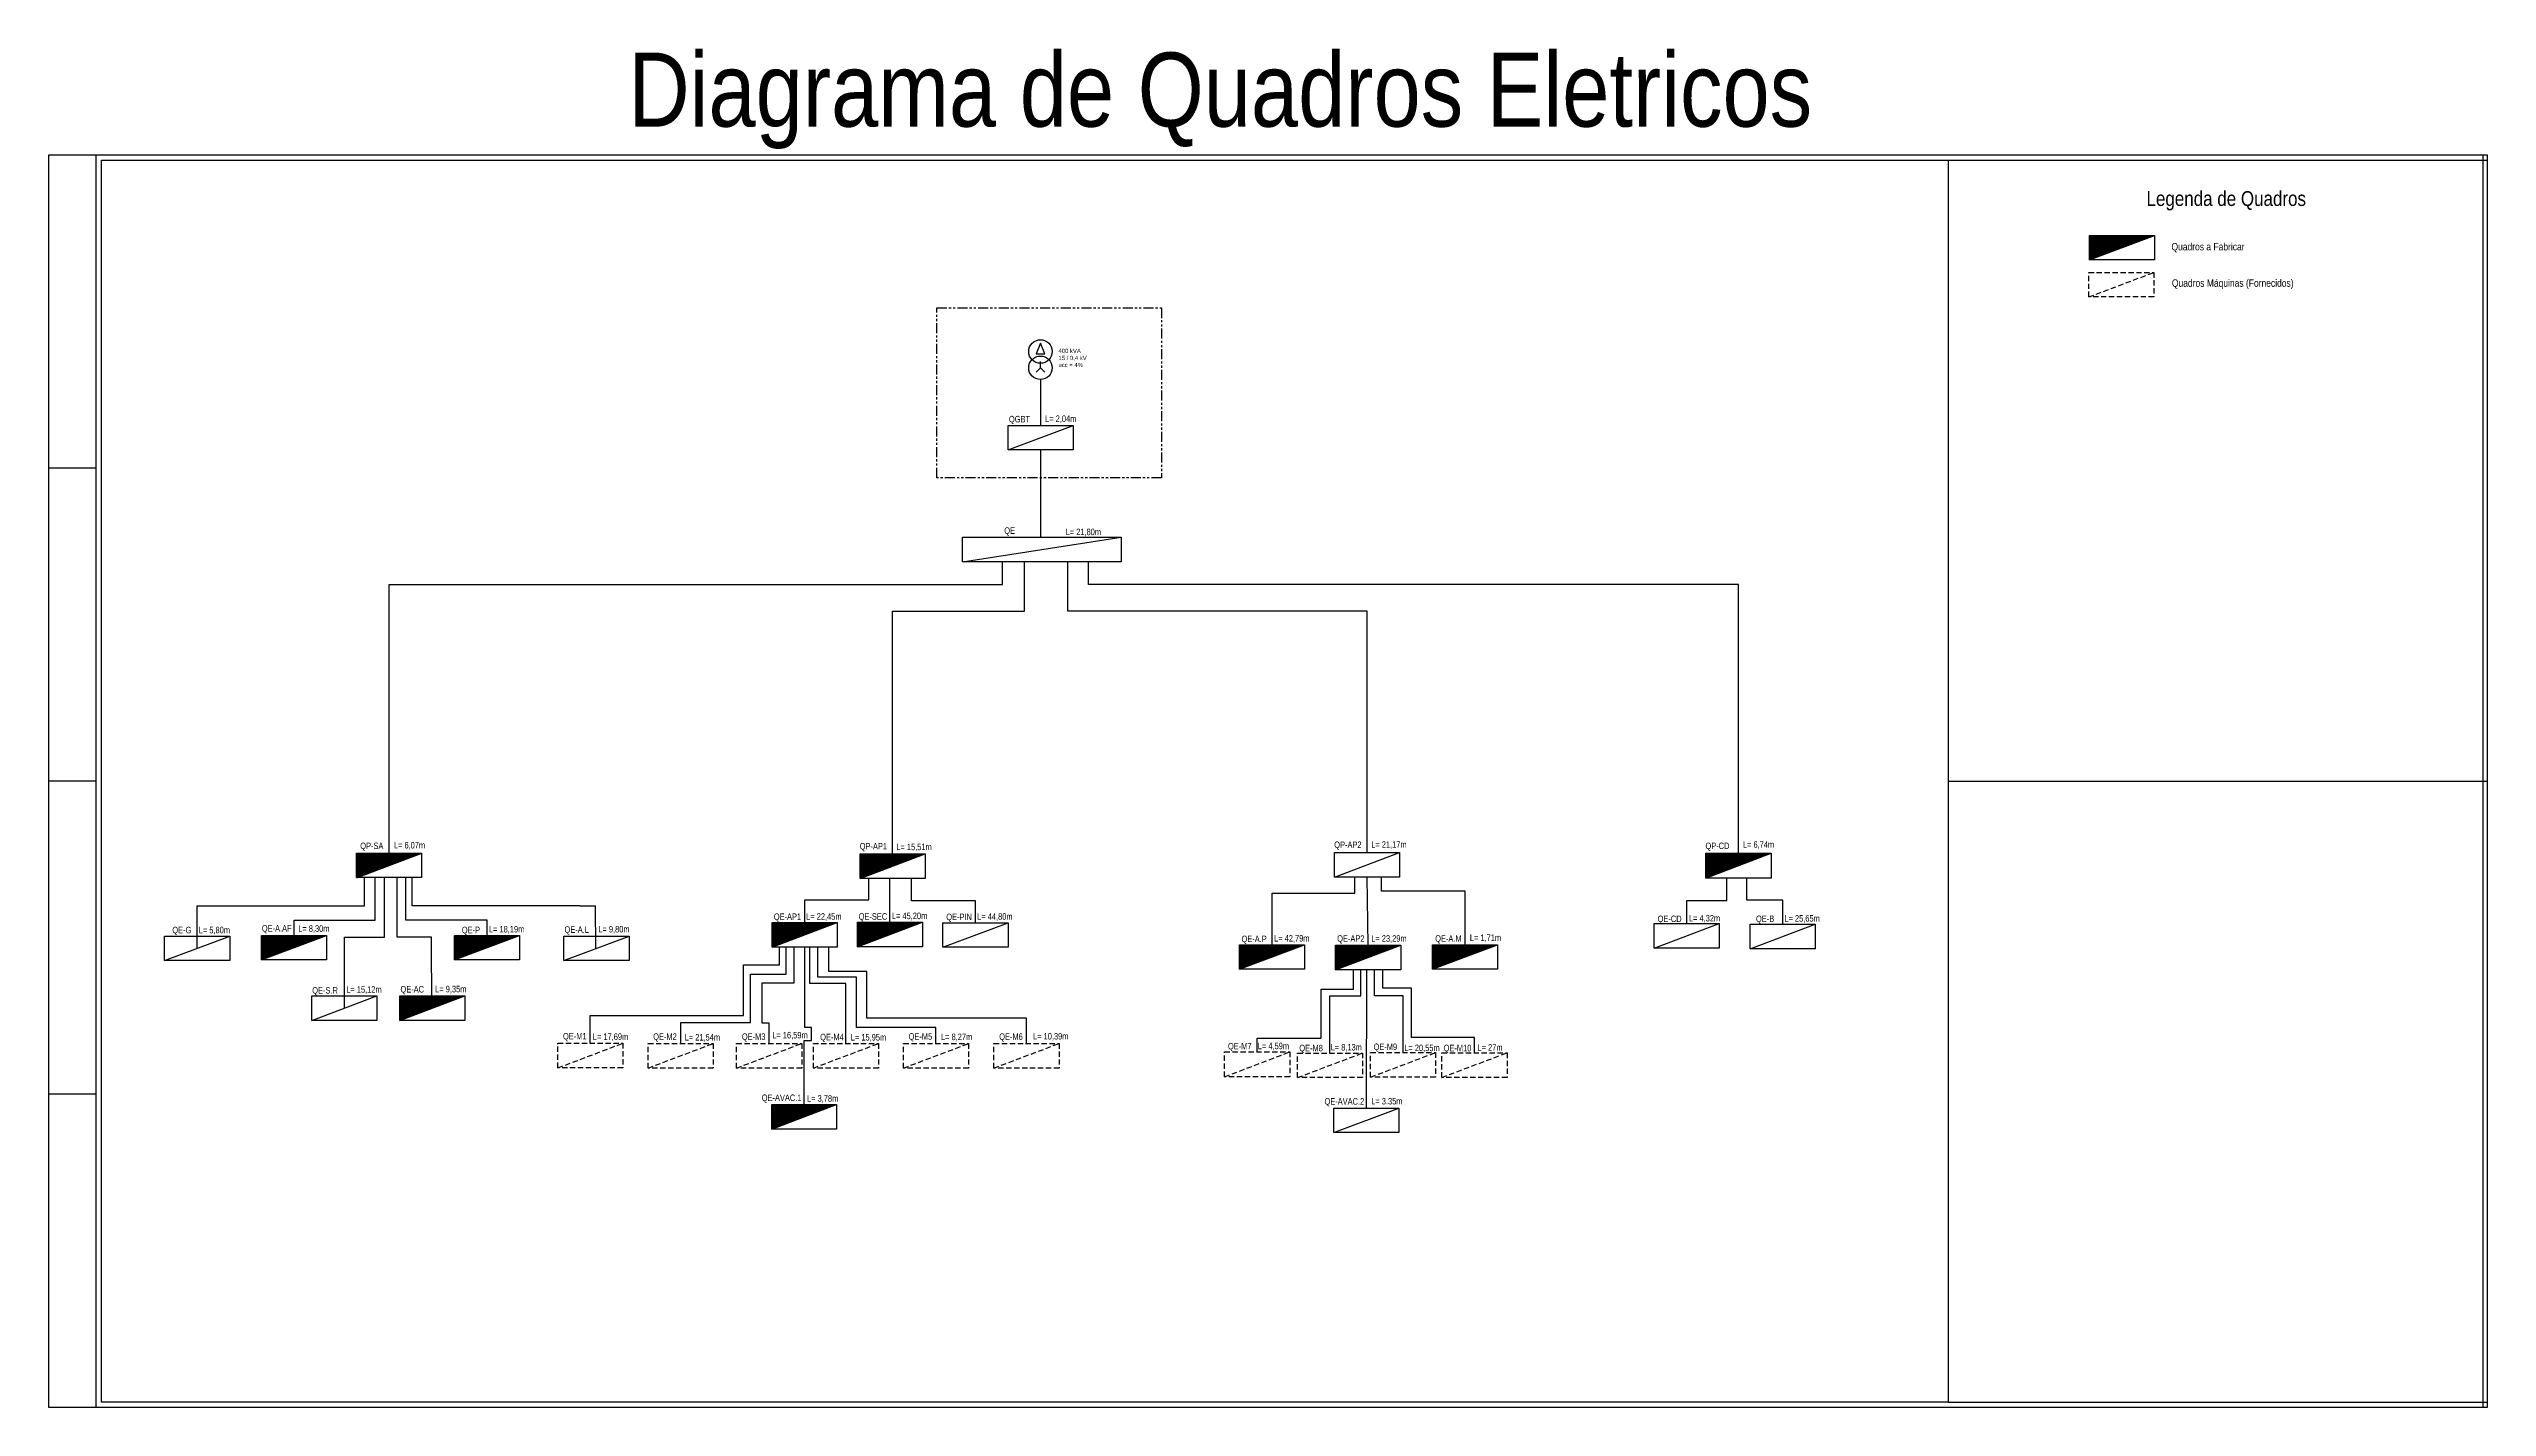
# Model space of a CAD drawing. Header units: millimetres. Extents: x -35961 to -35580, y 154458 to 154764.
# Drawn here: x -35781.5 to -35666.3, y 154699.4 to 154763.7 of the extents above; entities that cross this region are included whole.
import ezdxf

# ---------------------------------------------------------------- set-up
doc = ezdxf.new("R2010")
doc.units = ezdxf.units.MM
doc.header["$MEASUREMENT"] = 0
for name, pattern in [('CONTINUO', [0]), ('DASHED2', [0.375, 0.25, -0.125]), ('PHANTOM2', [31.75, 15.875, -3.175, 3.175, -3.175, 3.175, -3.175])]:
    doc.linetypes.add(name, pattern=pattern)
for name, color, linetype in [('0_ARQ', 253, 'Continuous'), ('CaboQuadros', 20, 'Continuous'), ('ELET-Quadros', 50, 'Continuous'), ('ELÉCTRICO', 255, 'Continuous'), ('SIMBOLOGIA', 255, 'Continuous')]:
    doc.layers.add(name, color=color, linetype=linetype)
doc.styles.add('Arial nw', font='ARIALN.TTF')
doc.styles.get("Standard").update_dxf_attribs({"font": 'ARIALN.TTF'})

msp = doc.modelspace()

# ---------------------------------------------------------------- texts
at = {"layer": 'CaboQuadros', "style": 'Arial nw'}
for s, p in [('L= 6,07m', (-35765.22, 154725.86)), ('L= 15,51m', (-35741.48, 154725.78)), ('L= 21,17m', (-35719.04, 154725.89)), ('L= 6,74m', (-35701.48, 154725.89)), ('L= 5,80m', (-35774.44, 154721.85)), ('L= 8,30m', (-35769.74, 154721.92)), ('L= 18,19m', (-35760.73, 154721.89)), ('L= 9,80m', (-35755.56, 154721.89)), ('L= 22,45m', (-35745.74, 154722.49)), ('L= 45,20m', (-35741.69, 154722.52)), ('L= 44,80m', (-35737.66, 154722.49)), ('L= 4,32m', (-35704.03, 154722.41)), ('L= 25,65m', (-35699.52, 154722.4)), ('L= 42,79m', (-35723.63, 154721.46)), ('L= 23,29m', (-35719.04, 154721.45)), ('L= 1,71m', (-35714.38, 154721.49)), ('L= 15,12m', (-35767.47, 154719.04)), ('L= 9,35m', (-35763.27, 154719.06)), ('L= 17,69m', (-35755.82, 154716.81)), ('L= 21,54m', (-35751.48, 154716.78)), ('L= 16,59m', (-35747.34, 154716.88)), ('L= 15,95m', (-35743.63, 154716.78)), ('L= 8,27m', (-35739.37, 154716.8)), ('L= 10,39m', (-35735.02, 154716.83)), ('L= 4,59m', (-35724.4, 154716.37)), ('L= 8,13m', (-35720.96, 154716.31)), ('L= 20,55m', (-35717.48, 154716.28)), ('L= 27m', (-35714.02, 154716.3)), ('L= 3,78m', (-35745.7, 154713.89)), ('L= 3.35m', (-35719.04, 154713.76))]:
    msp.add_text(s, height=0.307, dxfattribs=at).set_placement(p)
at = {"layer": 'ELET-Quadros', "color": 7, "style": 'Arial nw'}
for s, p in [('QGBT', (-35736.16, 154746)), ('QE', (-35736.38, 154740.73)), ('QP-SA', (-35766.81, 154725.83)), ('QP-AP1', (-35743.21, 154725.81)), ('QP-AP2', (-35720.79, 154725.88)), ('QP-CD', (-35703.25, 154725.83)), ('QE-G', (-35775.69, 154721.85)), ('QE-A.AF', (-35771.46, 154721.93)), ('QE-P', (-35762.01, 154721.85)), ('QE-A.L', (-35757.16, 154721.87)), ('QE-AP1', (-35747.27, 154722.48)), ('QE-SEC', (-35743.26, 154722.49)), ('QE-PIN', (-35739.12, 154722.47)), ('QE-CD', (-35705.51, 154722.38)), ('QE-B', (-35700.86, 154722.38)), ('QE-A.P', (-35725.17, 154721.43)), ('QE-AP2', (-35720.65, 154721.45)), ('QE-A.M', (-35716.02, 154721.45)), ('QE-S.R', (-35769.08, 154719)), ('QE-AC', (-35764.91, 154719.05)), ('QE-M1', (-35757.23, 154716.83)), ('QE-M2', (-35752.97, 154716.81)), ('QE-M7', (-35725.81, 154716.36)), ('QE-M8', (-35722.44, 154716.27)), ('QE-M9', (-35718.93, 154716.33)), ('QE-M10', (-35715.62, 154716.27)), ('QE-AVAC.1', (-35747.84, 154713.92)), ('QE-AVAC.2', (-35721.25, 154713.75))]:
    msp.add_text(s, height=0.307, dxfattribs=at).set_placement(p)
at = {"layer": 'ELET-Quadros', "color": 242, "true_color": 0xcd2027, "style": 'Arial nw'}
for s, p in [('L= 2,04m', (-35734.45, 154746.02)), ('L= 21,80m', (-35733.48, 154740.67))]:
    msp.add_text(s, height=0.307, dxfattribs=at).set_placement(p)
at = {"layer": 'ELET-Quadros', "color": 7, "linetype": 'DASHED2', "style": 'Arial nw'}
for s, p in [('QE-M3', (-35748.78, 154716.81)), ('QE-M4', (-35745.08, 154716.79)), ('QE-M5', (-35740.9, 154716.82)), ('QE-M6', (-35736.62, 154716.81))]:
    msp.add_text(s, height=0.307, dxfattribs=at).set_placement(p)
at = {"layer": 'ELET-Quadros', "color": 7, "insert": (-35733.82, 154749.48), "char_height": 0.2, "attachment_point": 1, "style": 'Arial nw'}
msp.add_mtext_dynamic_manual_height_columns('{\\fArial|b0|i0|c0|p34;400 kVA\\P15 / 0,4 kV\\Pucc = 4%}', width=1.9829, gutter_width=0.2, heights=[0], dxfattribs=at)
at = {"layer": 'ELÉCTRICO', "linetype": 'Continuous', "ltscale": 0.03}
msp.add_text('Diagrama de Quadros Eletricos', height=3.5, dxfattribs=at).set_placement((-35754.14, 154759.98))
at = {"layer": 'ELÉCTRICO', "color": 9, "linetype": 'Continuous', "ltscale": 0.03, "true_color": 0xc7c8ca, "insert": (-35682.41, 154756.93), "char_height": 0.7, "attachment_point": 1}
msp.add_mtext_dynamic_manual_height_columns('Legenda de Quadros', width=10.7142, gutter_width=23.44, heights=[0], dxfattribs=at)
at = {"layer": 'SIMBOLOGIA', "linetype": 'Continuous', "ltscale": 0.03, "char_height": 0.35, "attachment_point": 1}
for s, insert, width in [('Quadros a Fabricar', (-35681.23, 154754.48), 5.5363), ('Quadros Máquinas (Fornecidos)', (-35681.21, 154752.76), 7.0694)]:
    msp.add_mtext(s, dxfattribs=dict(at, insert=insert, width=width))

# ---------------------------------------------------------------- hatches: boundary and pattern name
at = {"layer": 'ELET-Quadros'}
h = msp.add_hatch(dxfattribs=at)
h.set_pattern_fill('ANSI31', scale=0.01)
h.set_pattern_definition([(45, (523653684.2038171, -185499921.6704035), (-0.0008838834764832, 0.0008838834764832), [])])
h.paths.add_polyline_path([(-35685.11, 154754.84), (-35685.11, 154753.68), (-35682.03, 154754.84)])
h = msp.add_hatch(dxfattribs=at)
h.set_pattern_fill('ANSI31', scale=0.01)
h.set_pattern_definition([(45, (523653633.108081, -185499930.656469), (-0.0008838834764832, 0.0008838834764832), [])])
h.paths.add_polyline_path([(-35736.2, 154745.86), (-35736.2, 154744.7), (-35733.13, 154745.86)])
h = msp.add_hatch(dxfattribs=at)
h.set_pattern_fill('ANSI31', scale=0.01)
h.set_pattern_definition([(45, (523653628.6425716, -185499935.9479833), (-0.0008838834764832, 0.0008838834764832), [])])
h.paths.add_polyline_path([(-35738.36, 154740.57), (-35738.36, 154739.41), (-35730.86, 154740.57)])
h = msp.add_hatch(dxfattribs=at)
h.set_pattern_fill('ANSI31', scale=0.01)
h.set_pattern_definition([(45, (523653602.3289958, -185499950.8704138), (-0.0008838834764832, 0.0008838834764832), [])])
h.paths.add_polyline_path([(-35766.98, 154725.64), (-35766.98, 154724.48), (-35763.91, 154725.64)])
h = msp.add_hatch(dxfattribs=at)
h.set_pattern_fill('ANSI31', scale=0.01)
h.set_pattern_definition([(45, (523653626.1196769, -185499950.9096631), (-0.0008838834764832, 0.0008838834764832), [])])
h.paths.add_polyline_path([(-35743.19, 154725.6), (-35743.19, 154724.44), (-35740.12, 154725.6)])
h = msp.add_hatch(dxfattribs=at)
h.set_pattern_fill('ANSI31', scale=0.01)
h.set_pattern_definition([(45, (523653648.5412144, -185499950.8406808), (-0.0008838834764832, 0.0008838834764832), [])])
h.paths.add_polyline_path([(-35720.77, 154725.67), (-35720.77, 154724.51), (-35717.7, 154725.67)])
h = msp.add_hatch(dxfattribs=at)
h.set_pattern_fill('ANSI31', scale=0.01)
h.set_pattern_definition([(45, (523653666.0833681, -185499950.8892005), (-0.0008838834764832, 0.0008838834764832), [])])
h.paths.add_polyline_path([(-35703.23, 154725.63), (-35703.23, 154724.46), (-35700.15, 154725.63)])
h = msp.add_hatch(dxfattribs=at)
h.set_pattern_fill('ANSI31', scale=0.01)
h.set_pattern_definition([(45, (523653621.967082, -185499954.1509713), (-0.0008838834764832, 0.0008838834764832), [])])
h.paths.add_polyline_path([(-35747.35, 154722.36), (-35747.35, 154721.2), (-35744.27, 154722.36)])
h = msp.add_hatch(dxfattribs=at)
h.set_pattern_fill('ANSI31', scale=0.01)
h.set_pattern_definition([(45, (523653625.9953197, -185499954.1472308), (-0.0008838834764832, 0.0008838834764832), [])])
h.paths.add_polyline_path([(-35743.32, 154722.37), (-35743.32, 154721.21), (-35740.24, 154722.37)])
h = msp.add_hatch(dxfattribs=at)
h.set_pattern_fill('ANSI31', scale=0.01)
h.set_pattern_definition([(45, (523653630.036404, -185499954.1664975), (-0.0008838834764832, 0.0008838834764832), [])])
h.paths.add_polyline_path([(-35739.28, 154722.35), (-35739.28, 154721.19), (-35736.2, 154722.35)])
h = msp.add_hatch(dxfattribs=at)
h.set_pattern_fill('ANSI31', scale=0.01)
h.set_pattern_definition([(45, (523653663.640807, -185499954.2038037), (-0.0008838834764832, 0.0008838834764832), [])])
h.paths.add_polyline_path([(-35705.67, 154722.31), (-35705.67, 154721.15), (-35702.6, 154722.31)])
h = msp.add_hatch(dxfattribs=at)
h.set_pattern_fill('ANSI31', scale=0.01)
h.set_pattern_definition([(45, (523653668.1727229, -185499954.2305084), (-0.0008838834764832, 0.0008838834764832), [])])
h.paths.add_polyline_path([(-35701.14, 154722.28), (-35701.14, 154721.12), (-35698.07, 154722.28)])
h = msp.add_hatch(dxfattribs=at)
h.set_pattern_fill('ANSI31', scale=0.01)
h.set_pattern_definition([(45, (523653593.2529644, -185499954.792105), (-0.0008838834764832, 0.0008838834764832), [])])
h.paths.add_polyline_path([(-35776.06, 154721.72), (-35776.06, 154720.56), (-35772.98, 154721.72)])
h = msp.add_hatch(dxfattribs=at)
h.set_pattern_fill('ANSI31', scale=0.01)
h.set_pattern_definition([(45, (523653597.8391724, -185499954.7654003), (-0.0008838834764832, 0.0008838834764832), [])])
h.paths.add_polyline_path([(-35771.47, 154721.75), (-35771.47, 154720.59), (-35768.4, 154721.75)])
h = msp.add_hatch(dxfattribs=at)
h.set_pattern_fill('ANSI31', scale=0.01)
h.set_pattern_definition([(45, (523653606.9572963, -185499954.7654003), (-0.0008838834764832, 0.0008838834764832), [])])
h.paths.add_polyline_path([(-35762.36, 154721.75), (-35762.36, 154720.59), (-35759.28, 154721.75)])
h = msp.add_hatch(dxfattribs=at)
h.set_pattern_fill('ANSI31', scale=0.01)
h.set_pattern_definition([(45, (523653612.1240733, -185499954.792105), (-0.0008838834764832, 0.0008838834764832), [])])
h.paths.add_polyline_path([(-35757.19, 154721.72), (-35757.19, 154720.56), (-35754.11, 154721.72)])
h = msp.add_hatch(dxfattribs=at)
h.set_pattern_fill('ANSI31', scale=0.01)
h.set_pattern_definition([(45, (523653644.051391, -185499955.2027524), (-0.0008838834764832, 0.0008838834764832), [])])
h.paths.add_polyline_path([(-35725.26, 154721.31), (-35725.26, 154720.15), (-35722.19, 154721.31)])
h = msp.add_hatch(dxfattribs=at)
h.set_pattern_fill('ANSI31', scale=0.01)
h.set_pattern_definition([(45, (523653648.583307, -185499955.2294571), (-0.0008838834764832, 0.0008838834764832), [])])
h.paths.add_polyline_path([(-35720.73, 154721.28), (-35720.73, 154720.12), (-35717.65, 154721.28)])
h = msp.add_hatch(dxfattribs=at)
h.set_pattern_fill('ANSI31', scale=0.01)
h.set_pattern_definition([(45, (523653653.169515, -185499955.2027524), (-0.0008838834764832, 0.0008838834764832), [])])
h.paths.add_polyline_path([(-35716.14, 154721.31), (-35716.14, 154720.15), (-35713.07, 154721.31)])
h = msp.add_hatch(dxfattribs=at)
h.set_pattern_fill('ANSI31', scale=0.01)
h.set_pattern_definition([(45, (523653600.2206382, -185499957.6188314), (-0.0008838834764832, 0.0008838834764832), [])])
h.paths.add_polyline_path([(-35769.09, 154718.9), (-35769.09, 154717.73), (-35766.02, 154718.9)])
h = msp.add_hatch(dxfattribs=at)
h.set_pattern_fill('ANSI31', scale=0.01)
h.set_pattern_definition([(45, (523653604.3725864, -185499957.6188313), (-0.0008838834764832, 0.0008838834764832), [])])
h.paths.add_polyline_path([(-35764.94, 154718.9), (-35764.94, 154717.73), (-35761.87, 154718.9)])
h = msp.add_hatch(dxfattribs=at)
h.set_pattern_fill('ANSI31', scale=0.01)
h.set_pattern_definition([(45, (523653621.9420444, -185499962.7683086), (-0.0008838834764832, 0.0008838834764832), [])])
h.paths.add_polyline_path([(-35747.37, 154713.75), (-35747.37, 154712.59), (-35744.3, 154713.75)])
h = msp.add_hatch(dxfattribs=at)
h.set_pattern_fill('ANSI31', scale=0.01)
h.set_pattern_definition([(45, (523653648.5046024, -185499962.9221351), (-0.0008838834764832, 0.0008838834764832), [])])
h.paths.add_polyline_path([(-35720.81, 154713.59), (-35720.81, 154712.43), (-35717.73, 154713.59)])

# ---------------------------------------------------------------- linework, layer by layer
at = {"layer": '0_ARQ'}
for p, q in [((-35779.28, 154743.84), (-35781.53, 154743.84)), ((-35779.28, 154729.04), (-35781.53, 154729.04)), ((-35779.28, 154714.24), (-35781.53, 154714.24))]:
    msp.add_line(p, q, dxfattribs=at)
for points in [[(-35781.53, 154758.64), (-35666.31, 154758.64), (-35666.31, 154699.44), (-35781.53, 154699.44)], [(-35666.52, 154699.44), (-35779.28, 154699.44), (-35779.28, 154758.64), (-35666.52, 154758.64)], [(-35691.78, 154699.69), (-35779.03, 154699.69), (-35779.03, 154758.39), (-35691.78, 154758.39)]]:
    msp.add_lwpolyline(points, close=True, dxfattribs=at)
at = {"layer": 'ELET-Quadros', "color": 7}
for p, q in [((-35685.11, 154753.68), (-35682.03, 154754.84)), ((-35734.67, 154748.02), (-35734.67, 154745.86)), ((-35736.2, 154744.7), (-35733.13, 154745.86)), ((-35734.67, 154744.7), (-35734.67, 154740.57)), ((-35738.36, 154739.41), (-35730.86, 154740.57)), ((-35766.98, 154724.48), (-35763.91, 154725.64)), ((-35743.19, 154724.44), (-35740.12, 154725.6)), ((-35720.77, 154724.51), (-35717.7, 154725.67)), ((-35703.23, 154724.46), (-35700.15, 154725.63)), ((-35747.35, 154721.2), (-35744.27, 154722.36)), ((-35743.32, 154721.21), (-35740.24, 154722.37)), ((-35739.28, 154721.19), (-35736.2, 154722.35)), ((-35705.67, 154721.15), (-35702.6, 154722.31)), ((-35701.14, 154721.12), (-35698.07, 154722.28)), ((-35776.06, 154720.56), (-35772.98, 154721.72)), ((-35771.47, 154720.59), (-35768.4, 154721.75)), ((-35762.36, 154720.59), (-35759.28, 154721.75)), ((-35757.19, 154720.56), (-35754.11, 154721.72)), ((-35725.26, 154720.15), (-35722.19, 154721.31)), ((-35720.73, 154720.12), (-35717.65, 154721.28)), ((-35716.14, 154720.15), (-35713.07, 154721.31)), ((-35769.09, 154717.73), (-35766.02, 154718.9)), ((-35764.94, 154717.73), (-35761.87, 154718.9)), ((-35747.37, 154712.59), (-35744.3, 154713.75)), ((-35720.81, 154712.43), (-35717.73, 154713.59))]:
    msp.add_line(p, q, dxfattribs=at)
at = {"layer": 'ELET-Quadros', "color": 7, "linetype": 'DASHED2'}
for p, q in [((-35685.14, 154751.93), (-35682.06, 154753.09)), ((-35757.47, 154715.49), (-35754.4, 154716.65)), ((-35753.21, 154715.48), (-35750.14, 154716.64)), ((-35749.03, 154715.48), (-35745.95, 154716.64)), ((-35745.4, 154715.48), (-35742.33, 154716.64)), ((-35741.14, 154715.48), (-35738.07, 154716.64)), ((-35736.87, 154715.48), (-35733.79, 154716.64)), ((-35725.97, 154715.07), (-35722.89, 154716.24)), ((-35722.52, 154715.03), (-35719.45, 154716.19)), ((-35719.07, 154715.05), (-35716, 154716.21)), ((-35715.7, 154715.04), (-35712.62, 154716.2))]:
    msp.add_line(p, q, dxfattribs=at)
at = {"layer": 'ELET-Quadros', "color": 7, "linetype": 'CONTINUO', "ltscale": 0.03}
for p, q in [((-35734.67, 154749.75), (-35734.88, 154749.24)), ((-35734.46, 154749.24), (-35734.67, 154749.75)), ((-35734.88, 154749.24), (-35734.46, 154749.24))]:
    msp.add_line(p, q, dxfattribs=at)
at = {"layer": 'ELET-Quadros', "color": 7, "ltscale": 0.03}
for p, q in [((-35734.88, 154748.37), (-35734.67, 154748.58)), ((-35734.67, 154748.58), (-35734.67, 154748.87)), ((-35734.46, 154748.37), (-35734.67, 154748.58))]:
    msp.add_line(p, q, dxfattribs=at)
at = {"layer": 'ELET-Quadros', "color": 7}
for points in [[(-35685.11, 154754.84), (-35682.03, 154754.84), (-35682.03, 154753.68), (-35685.11, 154753.68)], [(-35736.2, 154745.86), (-35733.13, 154745.86), (-35733.13, 154744.7), (-35736.2, 154744.7)], [(-35738.36, 154740.57), (-35730.86, 154740.57), (-35730.86, 154739.41), (-35738.36, 154739.41)], [(-35766.98, 154725.64), (-35763.91, 154725.64), (-35763.91, 154724.48), (-35766.98, 154724.48)], [(-35743.19, 154725.6), (-35740.12, 154725.6), (-35740.12, 154724.44), (-35743.19, 154724.44)], [(-35720.77, 154725.67), (-35717.7, 154725.67), (-35717.7, 154724.51), (-35720.77, 154724.51)], [(-35703.23, 154725.63), (-35700.15, 154725.63), (-35700.15, 154724.46), (-35703.23, 154724.46)], [(-35747.35, 154722.36), (-35744.27, 154722.36), (-35744.27, 154721.2), (-35747.35, 154721.2)], [(-35743.32, 154722.37), (-35740.24, 154722.37), (-35740.24, 154721.21), (-35743.32, 154721.21)], [(-35739.28, 154722.35), (-35736.2, 154722.35), (-35736.2, 154721.19), (-35739.28, 154721.19)], [(-35705.67, 154722.31), (-35702.6, 154722.31), (-35702.6, 154721.15), (-35705.67, 154721.15)], [(-35701.14, 154722.28), (-35698.07, 154722.28), (-35698.07, 154721.12), (-35701.14, 154721.12)], [(-35776.06, 154721.72), (-35772.98, 154721.72), (-35772.98, 154720.56), (-35776.06, 154720.56)], [(-35771.47, 154721.75), (-35768.4, 154721.75), (-35768.4, 154720.59), (-35771.47, 154720.59)], [(-35762.36, 154721.75), (-35759.28, 154721.75), (-35759.28, 154720.59), (-35762.36, 154720.59)], [(-35757.19, 154721.72), (-35754.11, 154721.72), (-35754.11, 154720.56), (-35757.19, 154720.56)], [(-35725.26, 154721.31), (-35722.19, 154721.31), (-35722.19, 154720.15), (-35725.26, 154720.15)], [(-35720.73, 154721.28), (-35717.65, 154721.28), (-35717.65, 154720.12), (-35720.73, 154720.12)], [(-35716.14, 154721.31), (-35713.07, 154721.31), (-35713.07, 154720.15), (-35716.14, 154720.15)], [(-35769.09, 154718.9), (-35766.02, 154718.9), (-35766.02, 154717.73), (-35769.09, 154717.73)], [(-35764.94, 154718.9), (-35761.87, 154718.9), (-35761.87, 154717.73), (-35764.94, 154717.73)], [(-35747.37, 154713.75), (-35744.3, 154713.75), (-35744.3, 154712.59), (-35747.37, 154712.59)], [(-35720.81, 154713.59), (-35717.73, 154713.59), (-35717.73, 154712.43), (-35720.81, 154712.43)]]:
    msp.add_lwpolyline(points, close=True, dxfattribs=at)
at = {"layer": 'ELET-Quadros', "color": 7, "linetype": 'DASHED2'}
for points in [[(-35685.14, 154753.09), (-35682.06, 154753.09), (-35682.06, 154751.93), (-35685.14, 154751.93)], [(-35757.47, 154716.65), (-35754.4, 154716.65), (-35754.4, 154715.49), (-35757.47, 154715.49)], [(-35753.21, 154716.64), (-35750.14, 154716.64), (-35750.14, 154715.48), (-35753.21, 154715.48)], [(-35749.03, 154716.64), (-35745.95, 154716.64), (-35745.95, 154715.48), (-35749.03, 154715.48)], [(-35745.4, 154716.64), (-35742.33, 154716.64), (-35742.33, 154715.48), (-35745.4, 154715.48)], [(-35741.14, 154716.64), (-35738.07, 154716.64), (-35738.07, 154715.48), (-35741.14, 154715.48)], [(-35736.87, 154716.64), (-35733.79, 154716.64), (-35733.79, 154715.48), (-35736.87, 154715.48)], [(-35725.97, 154716.24), (-35722.89, 154716.24), (-35722.89, 154715.07), (-35725.97, 154715.07)], [(-35722.52, 154716.19), (-35719.45, 154716.19), (-35719.45, 154715.03), (-35722.52, 154715.03)], [(-35719.07, 154716.21), (-35716, 154716.21), (-35716, 154715.05), (-35719.07, 154715.05)], [(-35715.7, 154716.2), (-35712.62, 154716.2), (-35712.62, 154715.04), (-35715.7, 154715.04)]]:
    msp.add_lwpolyline(points, close=True, dxfattribs=at)
at = {"layer": 'ELET-Quadros', "color": 7, "linetype": 'PHANTOM2', "ltscale": 0.03}
msp.add_lwpolyline([(-35739.57, 154751.41), (-35728.95, 154751.41), (-35728.95, 154743.38), (-35739.57, 154743.38)], close=True, dxfattribs=at)
at = {"layer": 'ELET-Quadros', "color": 7, "ltscale": 0.03}
for centre in [(-35734.67, 154749.35), (-35734.67, 154748.58)]:
    msp.add_circle(centre, 0.556, dxfattribs=at)
at = {"layer": 'ELÉCTRICO', "color": 251, "linetype": 'Continuous', "ltscale": 0.03, "true_color": 0x636466}
for p, q in [((-35691.78, 154758.39), (-35666.31, 154758.39)), ((-35691.78, 154729.04), (-35666.31, 154729.04)), ((-35691.78, 154699.69), (-35666.31, 154699.69))]:
    msp.add_line(p, q, dxfattribs=at)
at = {"layer": 'ELÉCTRICO', "linetype": 'Continuous', "ltscale": 0.03}
for p, q in [((-35736.47, 154738.33), (-35736.47, 154739.41)), ((-35735.42, 154737.08), (-35735.42, 154739.41)), ((-35733.37, 154737.08), (-35733.37, 154739.41)), ((-35732.4, 154738.33), (-35732.4, 154739.41)), ((-35765.45, 154725.64), (-35765.45, 154738.33)), ((-35765.45, 154738.33), (-35736.47, 154738.33)), ((-35701.69, 154738.33), (-35732.4, 154738.33)), ((-35701.69, 154725.63), (-35701.69, 154738.33)), ((-35741.66, 154725.6), (-35741.66, 154737.08)), ((-35741.66, 154737.08), (-35735.42, 154737.08)), ((-35719.23, 154737.08), (-35733.37, 154737.08)), ((-35719.23, 154725.67), (-35719.23, 154737.08)), ((-35766.61, 154723.14), (-35766.61, 154724.48)), ((-35766.1, 154722.47), (-35766.1, 154724.48)), ((-35765.67, 154721.66), (-35765.67, 154724.48)), ((-35765.07, 154721.66), (-35765.07, 154724.48)), ((-35764.65, 154722.47), (-35764.65, 154724.48)), ((-35764.35, 154723.14), (-35764.35, 154724.48)), ((-35742.78, 154723.43), (-35742.78, 154724.44)), ((-35741.78, 154722.37), (-35741.78, 154724.44)), ((-35740.77, 154723.38), (-35740.77, 154724.44)), ((-35719.82, 154723.74), (-35719.82, 154724.51)), ((-35719.19, 154721.28), (-35719.23, 154724.51)), ((-35718.56, 154723.84), (-35718.56, 154724.51)), ((-35702.24, 154723.4), (-35702.24, 154724.46)), ((-35701.3, 154723.42), (-35701.3, 154724.46)), ((-35774.52, 154721.14), (-35774.52, 154723.14)), ((-35774.52, 154723.14), (-35766.61, 154723.14)), ((-35756.44, 154723.14), (-35764.35, 154723.14)), ((-35756.44, 154723.14), (-35755.69, 154723.15)), ((-35755.68, 154721.13), (-35755.69, 154723.14)), ((-35745.81, 154722.36), (-35745.81, 154723.43)), ((-35745.81, 154723.43), (-35742.78, 154723.43)), ((-35737.74, 154723.38), (-35740.77, 154723.38)), ((-35737.74, 154722.35), (-35737.74, 154723.38)), ((-35723.72, 154721.31), (-35723.72, 154723.74)), ((-35723.72, 154723.74), (-35719.82, 154723.74)), ((-35714.61, 154723.84), (-35718.56, 154723.84)), ((-35714.61, 154721.31), (-35714.61, 154723.84)), ((-35704.13, 154722.31), (-35704.13, 154723.4)), ((-35704.13, 154723.4), (-35702.24, 154723.4)), ((-35699.6, 154723.42), (-35701.3, 154723.42)), ((-35699.6, 154722.28), (-35699.6, 154723.42)), ((-35769.94, 154721.17), (-35769.94, 154722.47)), ((-35769.94, 154722.47), (-35766.1, 154722.47)), ((-35760.82, 154722.47), (-35764.65, 154722.47)), ((-35760.82, 154721.17), (-35760.82, 154722.47)), ((-35767.55, 154718.32), (-35767.55, 154721.66)), ((-35767.55, 154721.66), (-35765.67, 154721.66)), ((-35763.45, 154721.66), (-35765.07, 154721.66)), ((-35763.43, 154718.3), (-35763.45, 154721.66)), ((-35747, 154720.36), (-35747, 154721.2)), ((-35746.68, 154719.91), (-35746.68, 154721.2)), ((-35746.31, 154719.51), (-35746.31, 154721.2)), ((-35745.81, 154717.39), (-35745.81, 154721.2)), ((-35745.56, 154719.48), (-35745.56, 154721.2)), ((-35745.19, 154719.77), (-35745.19, 154721.2)), ((-35744.67, 154720.04), (-35744.67, 154721.2)), ((-35748.7, 154717.97), (-35748.7, 154720.36)), ((-35748.7, 154720.36), (-35747, 154720.36)), ((-35748.37, 154717.63), (-35748.37, 154719.91)), ((-35748.37, 154719.91), (-35746.68, 154719.91)), ((-35743.36, 154719.77), (-35745.19, 154719.77)), ((-35742.88, 154720.04), (-35744.67, 154720.04)), ((-35743.36, 154717.39), (-35743.36, 154719.77)), ((-35742.88, 154717.84), (-35742.88, 154720.04)), ((-35719.88, 154719.21), (-35719.88, 154720.12)), ((-35719.53, 154718.89), (-35719.53, 154720.12)), ((-35719.27, 154713.59), (-35719.25, 154720.12)), ((-35718.89, 154718.89), (-35718.89, 154720.12)), ((-35718.5, 154719.25), (-35718.5, 154720.12)), ((-35747.82, 154717.6), (-35747.82, 154719.51)), ((-35747.82, 154719.51), (-35746.31, 154719.51)), ((-35743.87, 154719.48), (-35745.56, 154719.48)), ((-35743.87, 154716.64), (-35743.87, 154719.48)), ((-35721.4, 154716.89), (-35721.4, 154719.21)), ((-35721.4, 154719.21), (-35719.88, 154719.21)), ((-35720.99, 154716.19), (-35720.99, 154718.89)), ((-35720.99, 154718.89), (-35719.53, 154718.89)), ((-35717.54, 154718.89), (-35718.89, 154718.89)), ((-35717.14, 154719.25), (-35718.5, 154719.25)), ((-35717.54, 154716.21), (-35717.54, 154718.89)), ((-35717.14, 154716.93), (-35717.14, 154719.25)), ((-35755.94, 154717.72), (-35755.94, 154717.97)), ((-35755.94, 154717.97), (-35748.7, 154717.97)), ((-35755.94, 154716.65), (-35755.94, 154717.72)), ((-35751.67, 154716.64), (-35751.67, 154717.63)), ((-35751.67, 154717.63), (-35748.37, 154717.63)), ((-35747.49, 154717.6), (-35747.82, 154717.6)), ((-35747.49, 154716.64), (-35747.49, 154717.6)), ((-35745.49, 154717.39), (-35745.81, 154717.39)), ((-35745.49, 154716.78), (-35745.49, 154717.39)), ((-35739.61, 154717.39), (-35743.36, 154717.39)), ((-35735.33, 154717.84), (-35742.88, 154717.84)), ((-35739.61, 154716.64), (-35739.61, 154717.39)), ((-35735.33, 154716.64), (-35735.33, 154717.84)), ((-35745.83, 154713.75), (-35745.83, 154716.78)), ((-35745.83, 154716.78), (-35745.49, 154716.78)), ((-35724.43, 154716.24), (-35724.43, 154716.89)), ((-35724.43, 154716.89), (-35721.4, 154716.89)), ((-35714.16, 154716.93), (-35717.14, 154716.93)), ((-35714.16, 154716.2), (-35714.16, 154716.93))]:
    msp.add_line(p, q, dxfattribs=at)

msp.set_redraw_order([(e.dxf.handle, doc.entitydb.next_handle()) for e in msp.query("TEXT MTEXT ATTDEF DIMENSION ARC_DIMENSION")])  # texts and dimensions are drawn at this point

doc.saveas('drawing.dxf')
